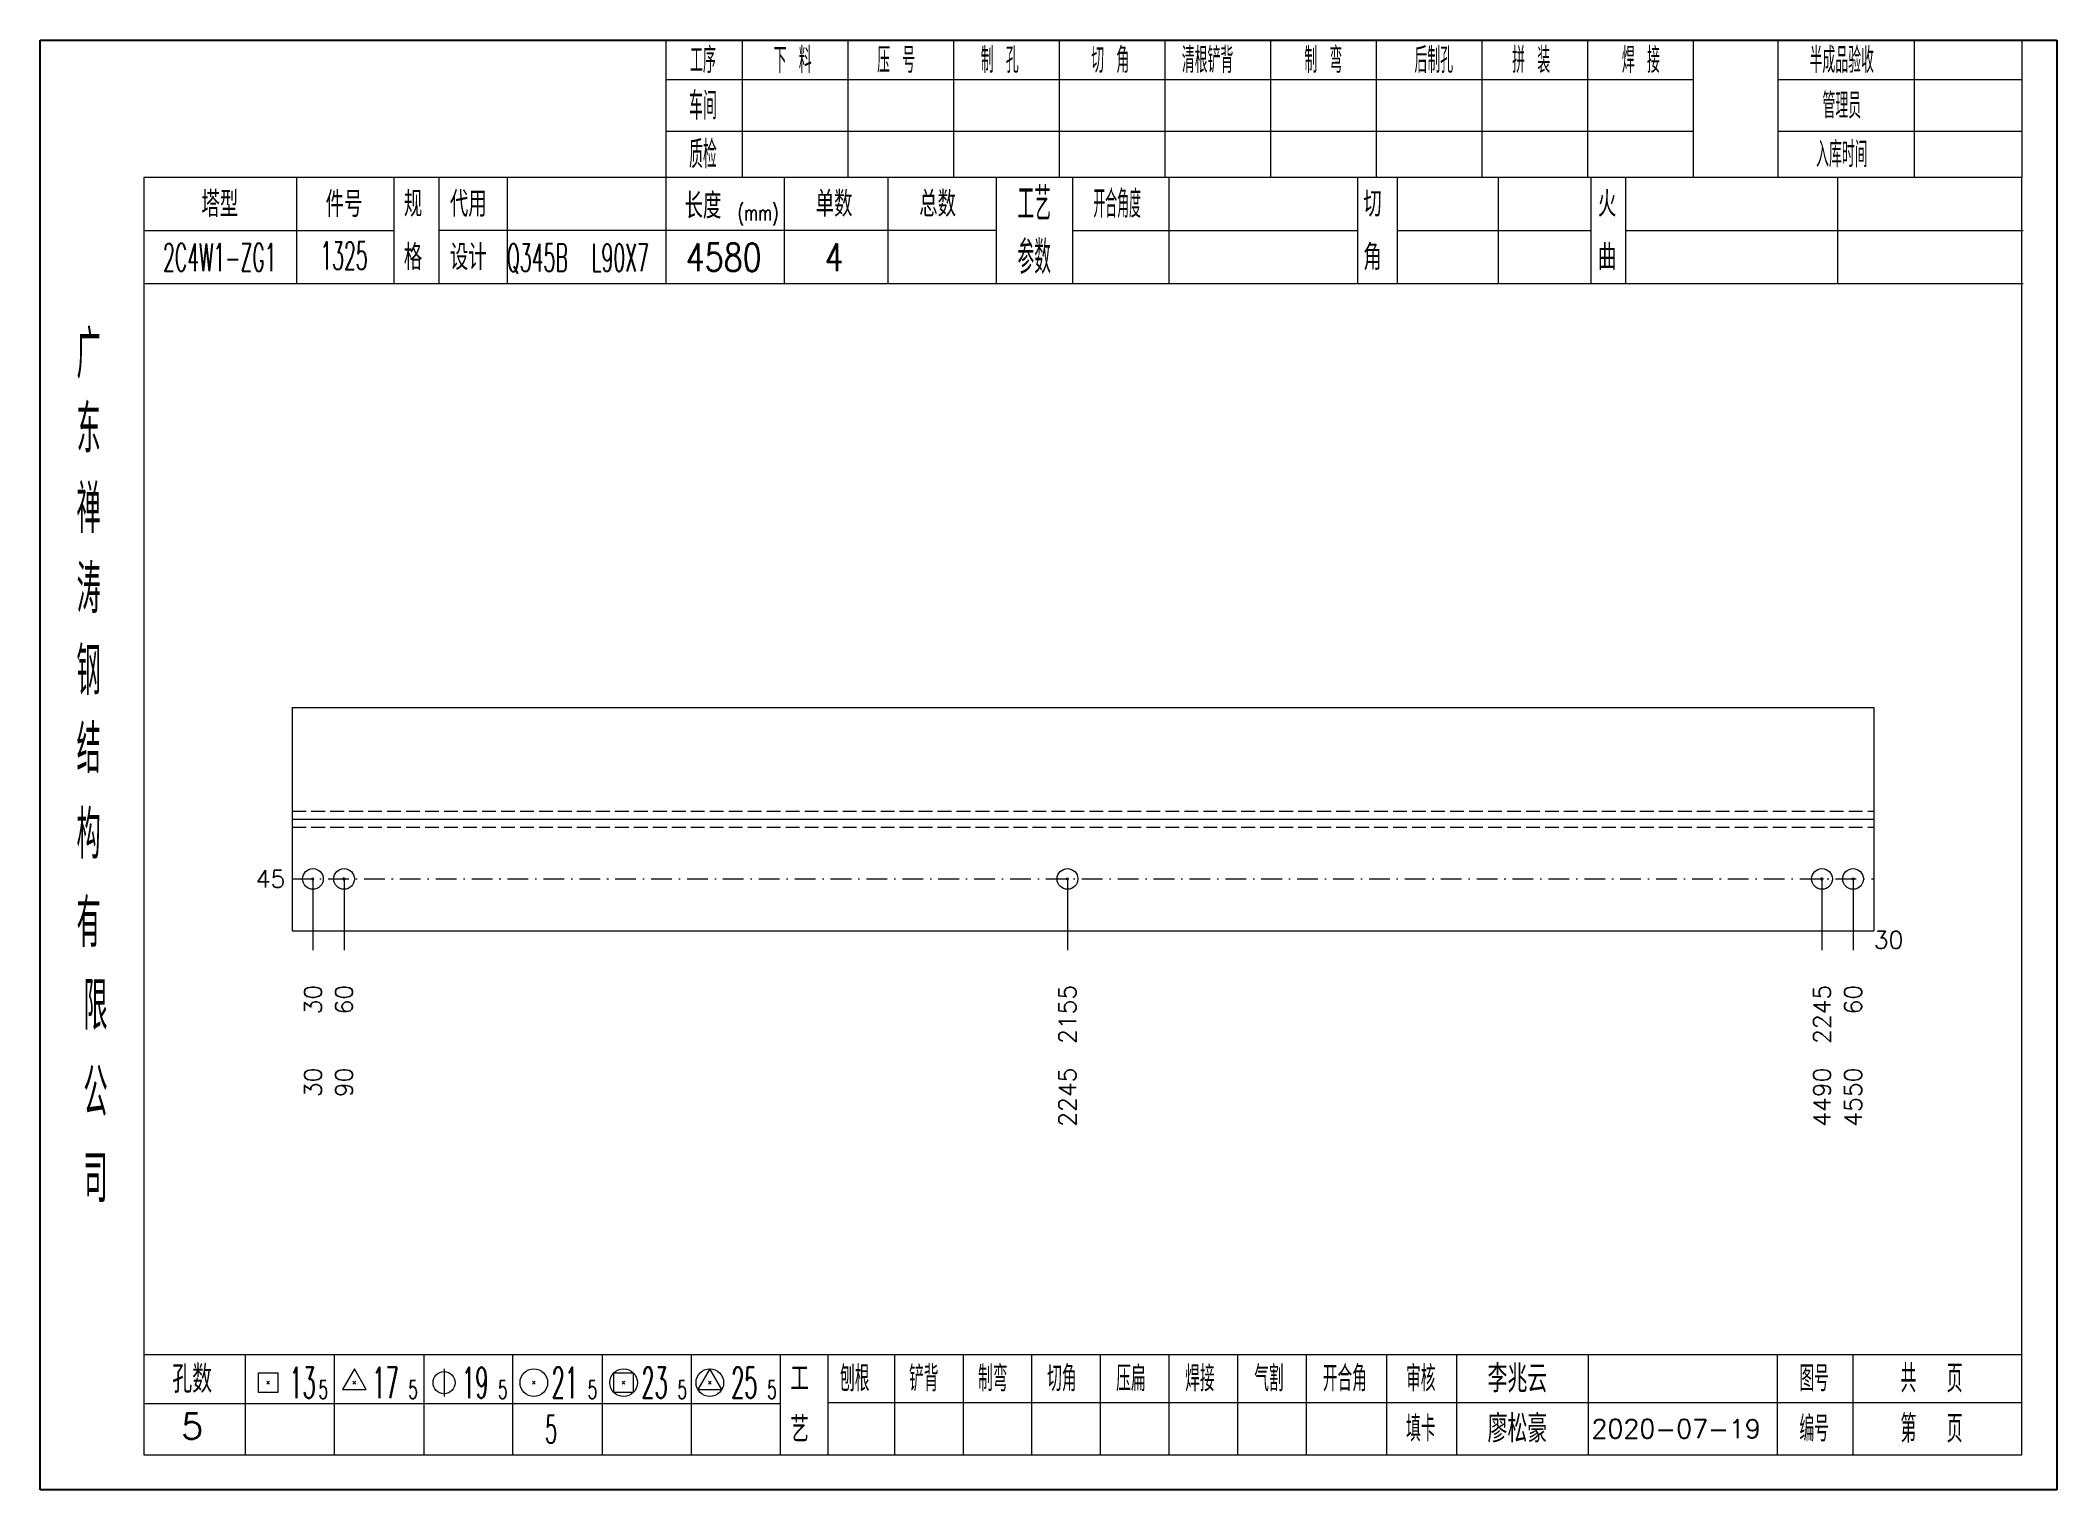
# Model space of a CAD drawing. Extents: x 154981 to 165753, y -86801 to -82885.
# Drawn here: x 159843 to 160135.2, y -83536.6 to -83326.7 of the extents above; entities that cross this region are included whole.
import ezdxf
from ezdxf.enums import TextEntityAlignment as Align

# ---------------------------------------------------------------- set-up
doc = ezdxf.new("R2010")
doc.units = 0
doc.header["$MEASUREMENT"] = 0
doc.linetypes.add('一点画线', pattern=[5.2, 3, -1, 0.2, -1])
doc.linetypes.add('虚线', pattern=[2.75, 2, -0.75])
doc.layers.get('0').update_dxf_attribs({"linetype": 'CONTINUOUS', "lineweight": 25})
for name, color, linetype, lineweight in [('1', 7, 'CONTINUOUS', 25), ('4', 7, 'CONTINUOUS', 25), ('5', 7, 'CONTINUOUS', 25)]:
    doc.layers.add(name, color=color, linetype=linetype, lineweight=lineweight)
doc.styles.get("Standard").update_dxf_attribs({"font": 'simplex.shx', "width": 0.7, "height": 3, "bigfont": 'gbhzfs.shx'})

msp = doc.modelspace()

# ---------------------------------------------------------------- texts
at = {"color": 7, "linetype": 'Continuous', "lineweight": 13}
msp.add_text('45', height=2.5, dxfattribs=at).set_placement((159878.52666, -83448.1605), align=Align.MIDDLE_RIGHT)
at = {"layer": '1', "color": 7, "linetype": 'Continuous', "lineweight": 13}
msp.add_text('30', height=2.5, dxfattribs=at).set_placement((160108.65666, -83456.99383), align=Align.MIDDLE_LEFT)
at = {"layer": '1', "color": 4, "linetype": 'Continuous', "lineweight": 9}
for s, p in [('30', (159882.52666, -83463.49383)), ('60', (159887.02666, -83463.49383)), ('2155', (159991.84039, -83463.49383)), ('2245', (160101.15666, -83463.49383)), ('60', (160105.65666, -83463.49383))]:
    msp.add_text(s, height=2.5, rotation=90, dxfattribs=at).set_placement(p, align=Align.MIDDLE_RIGHT)
at = {"layer": '1', "color": 7, "linetype": 'Continuous', "lineweight": 13}
for s, p in [('30', (159882.52666, -83475.49383)), ('90', (159887.02666, -83475.49383)), ('2245', (159991.84039, -83475.49383)), ('4490', (160101.15666, -83475.49383)), ('4550', (160105.65666, -83475.49383))]:
    msp.add_text(s, height=2.5, rotation=90, dxfattribs=at).set_placement(p, align=Align.MIDDLE_RIGHT)
at = {"layer": '4', "color": 1, "linetype": 'Continuous', "lineweight": 25}
for s, height, width, p in [('工序', 3.7, 0.7, (159939.02666, -83329.53733)), ('下 料', 3.7, 0.7, (159952.02666, -83329.53733)), ('压 号', 3.7, 0.7, (159967.02666, -83329.53733)), ('制 孔', 3.7, 0.7, (159982.02666, -83329.53733)), ('切 角', 3.7, 0.7, (159998.02666, -83329.53733)), ('清根铲背 ', 3.7, 0.7, (160013.02666, -83329.53733)), (' 制 弯', 3.7, 0.7, (160028.02666, -83329.53733)), (' 后制孔', 3.7, 0.7, (160044.02666, -83329.53733)), ('拼 装', 3.7, 0.7, (160059.02666, -83329.53733)), (' 焊 接', 3.7, 0.7, (160074.02666, -83329.53733)), ('半成品验收', 3.7, 0.7, (160104.02666, -83329.53733)), ('车间', 4, 0.7, (159939.02666, -83336.13733)), ('管理员', 3.7, 0.7, (160104.02666, -83336.13733)), ('质检', 4, 0.7, (159939.02666, -83343.19733)), ('入库时间', 3.7, 0.7, (160104.02666, -83343.19733)), ('工艺', 4.8, 0.7, (159987.02666, -83350.37733)), ('(mm)', 2.24, 0.7, (159947.02666, -83351.63733)), ('开合角度', 4, 0.6, (159999.02666, -83350.37733)), ('2C4W1-ZG1', 4, 0.5, (159869.02666, -83358.11733)), ('1325', 4, 0.5, (159887.02666, -83357.86733)), ('Q345B', 4, 0.5, (159915.02666, -83358.13733)), ('L90X7', 4, 0.5, (159927.02666, -83358.13733)), ('4580', 4, 0.8, (159942.02666, -83358.08733)), ('4', 4, 0.8, (159958.02666, -83358.08733)), ('参数', 4.8, 0.7, (159987.02666, -83358.08733)), ('广', 6.96, 0.7, (159850.02666, -83372.16733)), ('东', 6.96, 0.7, (159850.02666, -83382.95733)), ('禅', 6.96, 0.7, (159850.02666, -83394.54733)), ('涛', 6.96, 0.7, (159850.02666, -83406.14733)), ('钢', 6.96, 0.7, (159850.02666, -83418.03733)), ('结', 6.96, 0.7, (159850.02666, -83429.34733)), ('构', 6.96, 0.7, (159850.02666, -83441.72733)), ('有', 6.96, 0.7, (159850.02666, -83454.53733)), ('限', 6.96, 0.7, (159851.02666, -83466.53733)), ('公', 6.96, 0.7, (159851.02666, -83479.07733)), ('司', 6.96, 0.7, (159851.02666, -83491.55733)), ('13', 4.47, 0.5, (159881.02666, -83521.13733)), ('17', 4.47, 0.5, (159893.02666, -83521.13733)), ('19', 4.47, 0.5, (159906.02666, -83521.13733)), ('21', 4.47, 0.5, (159919.02666, -83521.13733)), ('23', 4.47, 0.5, (159932.02666, -83521.13733)), ('25', 4.47, 0.5, (159945.02666, -83521.13733)), ('刨根', 3.7, 0.8, (159961.02666, -83520.53733)), ('铲背', 3.7, 0.8, (159971.02666, -83520.53733)), ('制弯', 3.7, 0.8, (159981.02666, -83520.53733)), ('切角', 3.7, 0.8, (159991.02666, -83520.53733)), ('压扁', 3.7, 0.8, (160001.02666, -83520.53733)), ('焊接', 3.7, 0.8, (160011.02666, -83520.53733)), ('气割', 3.7, 0.8, (160021.02666, -83520.53733)), ('开合角', 3.7, 0.8, (160032.02666, -83520.53733)), ('审核', 3.7, 0.8, (160043.02666, -83520.53733)), ('图号', 3.7, 0.8, (160100.02666, -83520.53733)), ('共  页', 4, 0.8, (160117.02666, -83520.53733)), ('5', 2.68, 0.6, (159884.02666, -83522.13733)), ('5', 2.68, 0.6, (159897.02666, -83522.13733)), ('5', 2.68, 0.6, (159910.02666, -83522.13733)), ('5', 2.68, 0.6, (159923.02666, -83522.13733)), ('5', 2.68, 0.6, (159936.02666, -83522.13733)), ('5', 2.68, 0.6, (159949.02666, -83522.13733)), ('填卡', 3.7, 0.8, (160043.02666, -83527.80733)), ('编号', 3.7, 0.8, (160100.02666, -83527.80733)), ('第  页', 4, 0.8, (160117.02666, -83527.80733)), ('5', 4, 0.5, (159917.02666, -83527.88733))]:
    msp.add_text(s, height=height, dxfattribs=dict(at, width=width)).set_placement(p, align=Align.MIDDLE_CENTER)
for s, height, p in [('塔型', 3.7, (159869.02666, -83350.40733)), ('件号', 3.7, (159887.02666, -83350.40733)), ('规', 3.7, (159897.02666, -83350.37733)), ('代用', 3.7, (159905.02666, -83350.37733)), ('长度', 3.7, (159939.02666, -83350.63733)), ('单数', 3.7, (159958.02666, -83350.37733)), ('总数', 3.7, (159973.02666, -83350.37733)), ('切', 3.7, (160036.02666, -83350.37733)), ('火', 3.7, (160070.02666, -83350.37733)), ('格', 3.7, (159897.02666, -83358.08733)), ('设计', 3.7, (159905.02666, -83358.08733)), ('角', 3.7, (160036.02666, -83358.08733)), ('曲', 3.7, (160070.02666, -83358.08733)), ('孔数', 4, (159865.02666, -83520.61733)), ('工', 3.7, (159953.02666, -83520.53733)), ('李兆云', 4, (160057.02666, -83520.53733)), ('5', 3.7, (159865.02666, -83527.44733)), ('艺', 3.7, (159953.02666, -83527.88733)), ('廖松豪', 4, (160057.02666, -83527.80733)), ('2020-07-19', 2.7, (160080.02666, -83527.80733))]:
    msp.add_text(s, height=height, dxfattribs=at).set_placement(p, align=Align.MIDDLE_CENTER)

# ---------------------------------------------------------------- blocks, each defined once
blk = doc.blocks.new('孔21.5')
at = {"layer": '5', "color": 7, "linetype": 'Continuous', "lineweight": 13}
for p, q in [((-0.1, -0.1), (0.1, 0.1)), ((0.1, -0.1), (-0.1, 0.1))]:
    blk.add_line(p, q, dxfattribs=at)
blk.add_circle((0, 0), 1, dxfattribs=at)
blk = doc.blocks.new('CTJGK')
at = {"color": 6, "linetype": 'Continuous'}
for p, q in [((0, 209.97), (292.13, 209.97)), ((0, 0), (0, 209.97)), ((292.13, 209.97), (292.13, 0)), ((292.13, 0), (0, 0))]:
    blk.add_line(p, q, dxfattribs=at)

# ---------------------------------------------------------------- linework, layer by layer
at = {"color": 7, "linetype": 'Continuous', "lineweight": 18}
for p, q in [((159879.52666, -83423.32717), (159879.52666, -83455.6605)), ((159879.52666, -83423.32717), (160108.65666, -83423.32717)), ((160108.65666, -83423.32717), (160108.65666, -83455.6605)), ((159879.52666, -83439.49383), (160108.65666, -83439.49383))]:
    msp.add_line(p, q, dxfattribs=at)
at = {"color": 6, "linetype": '虚线', "lineweight": 18}
for p, q in [((159879.52666, -83438.32717), (160108.65666, -83438.32717)), ((159879.52666, -83440.6605), (160108.65666, -83440.6605))]:
    msp.add_line(p, q, dxfattribs=at)
at = {"color": 1, "linetype": '一点画线', "lineweight": 13}
msp.add_line((159879.52666, -83448.1605), (160108.65666, -83448.1605), dxfattribs=at)
at = {"color": 7, "linetype": 'Continuous', "lineweight": 13}
for p, q in [((159882.52666, -83448.1605), (159882.52666, -83458.49383)), ((159887.02666, -83448.1605), (159887.02666, -83458.49383)), ((159991.84039, -83448.1605), (159991.84039, -83458.49383)), ((160101.15666, -83448.1605), (160101.15666, -83458.49383)), ((160105.65666, -83448.1605), (160105.65666, -83458.49383))]:
    msp.add_line(p, q, dxfattribs=at)
at = {"layer": '1', "color": 7, "linetype": 'Continuous', "lineweight": 18}
msp.add_line((159879.52666, -83455.6605), (160108.65666, -83455.6605), dxfattribs=at)
at = {"layer": '4', "color": 1, "linetype": 'Continuous', "lineweight": 18}
for p, q in [((159843.02666, -83326.66733), (159843.02666, -83536.63733)), ((160135.15666, -83326.66733), (159843.02666, -83326.66733)), ((159933.65666, -83326.66733), (159933.65666, -83346.50733)), ((159944.68666, -83326.66733), (159944.68666, -83346.52733)), ((159959.99666, -83326.66733), (159959.99666, -83346.52733)), ((159975.31666, -83326.66733), (159975.31666, -83346.52733)), ((159990.62666, -83326.66733), (159990.62666, -83346.52733)), ((160005.93666, -83326.66733), (160005.93666, -83346.52733)), ((160021.24666, -83326.66733), (160021.24666, -83346.52733)), ((160036.56666, -83326.66733), (160036.56666, -83346.52733)), ((160051.87666, -83326.66733), (160051.87666, -83346.52733)), ((160067.18666, -83326.66733), (160067.18666, -83346.52733)), ((160082.49666, -83326.66733), (160082.49666, -83346.50733)), ((160082.49666, -83326.66733), (160082.49666, -83346.52733)), ((160094.77666, -83326.66733), (160094.77666, -83346.52733)), ((160114.52666, -83326.66733), (160114.52666, -83346.52733)), ((160130.10666, -83326.66733), (160130.10666, -83346.52733)), ((160135.15666, -83356.46733), (160135.15666, -83326.66733)), ((160082.49666, -83332.39733), (159933.65666, -83332.39733)), ((160130.10666, -83332.39733), (160094.77666, -83332.39733)), ((160082.49666, -83339.87733), (159933.65666, -83339.87733)), ((160130.10666, -83339.87733), (160094.77666, -83339.87733)), ((159858.03666, -83346.52733), (159858.03666, -83531.58733)), ((160130.10666, -83346.52733), (159858.03666, -83346.52733)), ((159880.15666, -83346.51733), (159880.15666, -83361.93733)), ((159894.30666, -83361.93733), (159894.30666, -83346.52733)), ((159900.80666, -83361.93733), (159900.80666, -83346.52733)), ((159910.67666, -83346.52733), (159910.67666, -83361.93733)), ((159933.65666, -83346.50733), (159933.65666, -83361.93733)), ((159950.77666, -83346.52733), (159950.77666, -83361.93733)), ((159965.82666, -83346.52733), (159965.82666, -83361.93733)), ((159981.52666, -83346.52733), (159981.52666, -83361.93733)), ((159992.58666, -83346.52733), (159992.58666, -83361.93733)), ((160006.53666, -83346.52733), (160006.53666, -83361.93733)), ((160033.83666, -83346.52733), (160033.83666, -83361.93733)), ((160039.59666, -83346.52733), (160039.59666, -83361.93733)), ((160054.21666, -83346.52733), (160054.21666, -83361.93733)), ((160067.67666, -83346.52733), (160067.67666, -83361.93733)), ((160072.66666, -83346.52733), (160072.66666, -83361.93733)), ((160103.40666, -83346.52733), (160103.40666, -83361.93733)), ((160130.10666, -83531.58733), (160130.10666, -83346.52733)), ((159894.30666, -83354.28733), (159858.03666, -83354.28733)), ((159981.52666, -83354.23733), (159900.80666, -83354.23733)), ((159992.58666, -83354.23733), (160033.83666, -83354.23733)), ((160039.59666, -83354.23733), (160067.67666, -83354.23733)), ((160072.66666, -83354.23733), (160130.28666, -83354.23733)), ((160135.15666, -83536.63733), (160135.15666, -83356.46733)), ((160130.28666, -83361.93733), (159858.03666, -83361.93733)), ((159858.03666, -83517.05733), (160130.10666, -83517.05733)), ((159872.72666, -83517.05733), (159872.72666, -83531.58733)), ((159885.65666, -83531.58733), (159885.65666, -83517.05733)), ((159898.58666, -83517.05733), (159898.58666, -83531.58733)), ((159911.50666, -83531.58733), (159911.50666, -83517.05733)), ((159924.43666, -83517.05733), (159924.43666, -83531.58733)), ((159937.36666, -83531.58733), (159937.36666, -83517.05733)), ((159950.28666, -83531.58733), (159950.28666, -83517.05733)), ((159957.15666, -83531.58733), (159957.15666, -83517.05733)), ((159966.81666, -83531.58733), (159966.81666, -83517.05733)), ((159976.75666, -83531.58733), (159976.75666, -83517.05733)), ((159986.69666, -83531.58733), (159986.69666, -83517.05733)), ((159996.64666, -83531.58733), (159996.64666, -83517.05733)), ((160006.58666, -83531.58733), (160006.58666, -83517.05733)), ((160016.52666, -83531.58733), (160016.52666, -83517.05733)), ((160026.47666, -83531.58733), (160026.47666, -83517.05733)), ((160038.11666, -83531.58733), (160038.11666, -83517.05733)), ((160048.26666, -83531.58733), (160048.26666, -83517.05733)), ((160067.32666, -83531.58733), (160067.32666, -83517.05733)), ((160094.70666, -83531.58733), (160094.70666, -83517.05733)), ((160105.66666, -83531.58733), (160105.66666, -83517.05733)), ((159950.28666, -83524.18733), (159858.03666, -83524.18733)), ((159957.11666, -83524.02733), (160130.10666, -83524.02733)), ((159858.03666, -83531.58733), (160130.10666, -83531.58733)), ((159843.02666, -83536.63733), (160135.15666, -83536.63733))]:
    msp.add_line(p, q, dxfattribs=at)
at = {"layer": '4', "color": 7, "linetype": 'Continuous', "lineweight": 13}
for p, q in [((159874.61266, -83522.55133), (159874.61266, -83519.72333)), ((159874.61266, -83519.72333), (159877.44066, -83519.72333)), ((159877.44066, -83519.72333), (159877.44066, -83522.55133)), ((159888.52666, -83519.13733), (159886.79466, -83522.13733)), ((159890.25866, -83522.13733), (159888.52666, -83519.13733)), ((159901.52666, -83519.13733), (159901.52666, -83523.13733)), ((159926.11266, -83522.55133), (159926.11266, -83519.72333)), ((159926.11266, -83519.72333), (159928.94066, -83519.72333)), ((159928.94066, -83519.72333), (159928.94066, -83522.55133)), ((159940.02666, -83519.13733), (159938.29466, -83522.13733)), ((159941.75866, -83522.13733), (159940.02666, -83519.13733)), ((159877.44066, -83522.55133), (159874.61266, -83522.55133)), ((159875.82666, -83521.33733), (159876.22666, -83520.93733)), ((159876.22666, -83521.33733), (159875.82666, -83520.93733)), ((159886.79466, -83522.13733), (159890.25866, -83522.13733)), ((159888.32666, -83521.33733), (159888.72666, -83520.93733)), ((159888.72666, -83521.33733), (159888.32666, -83520.93733)), ((159914.32666, -83521.33733), (159914.72666, -83520.93733)), ((159914.72666, -83521.33733), (159914.32666, -83520.93733)), ((159928.94066, -83522.55133), (159926.11266, -83522.55133)), ((159927.32666, -83521.33733), (159927.72666, -83520.93733)), ((159927.72666, -83521.33733), (159927.32666, -83520.93733)), ((159938.29466, -83522.13733), (159941.75866, -83522.13733)), ((159939.82666, -83521.33733), (159940.22666, -83520.93733)), ((159940.22666, -83521.33733), (159939.82666, -83520.93733))]:
    msp.add_line(p, q, dxfattribs=at)
for centre, radius in [((159901.52666, -83521.13733), 1.6), ((159914.52666, -83521.13733), 2), ((159927.52666, -83521.13733), 2), ((159940.02666, -83521.13733), 2)]:
    msp.add_circle(centre, radius, dxfattribs=at)

# ---------------------------------------------------------------- block references
at = {"color": 0, "linetype": 'Continuous'}
msp.add_blockref('CTJGK', (159843.02666, -83536.63733), dxfattribs=at)
at = {"layer": '1', "color": 4, "linetype": 'Continuous', "lineweight": 9, "xscale": 1.5, "yscale": 1.5, "zscale": 1.5}
for p in [(159882.52666, -83448.1605), (159887.02666, -83448.1605), (159991.84039, -83448.1605), (160101.15666, -83448.1605), (160105.65666, -83448.1605)]:
    msp.add_blockref('孔21.5', p, dxfattribs=at)

msp.set_redraw_order([(e.dxf.handle, doc.entitydb.next_handle()) for e in msp.query("TEXT MTEXT ATTDEF DIMENSION ARC_DIMENSION")])  # texts and dimensions are drawn at this point

doc.saveas('drawing.dxf')
